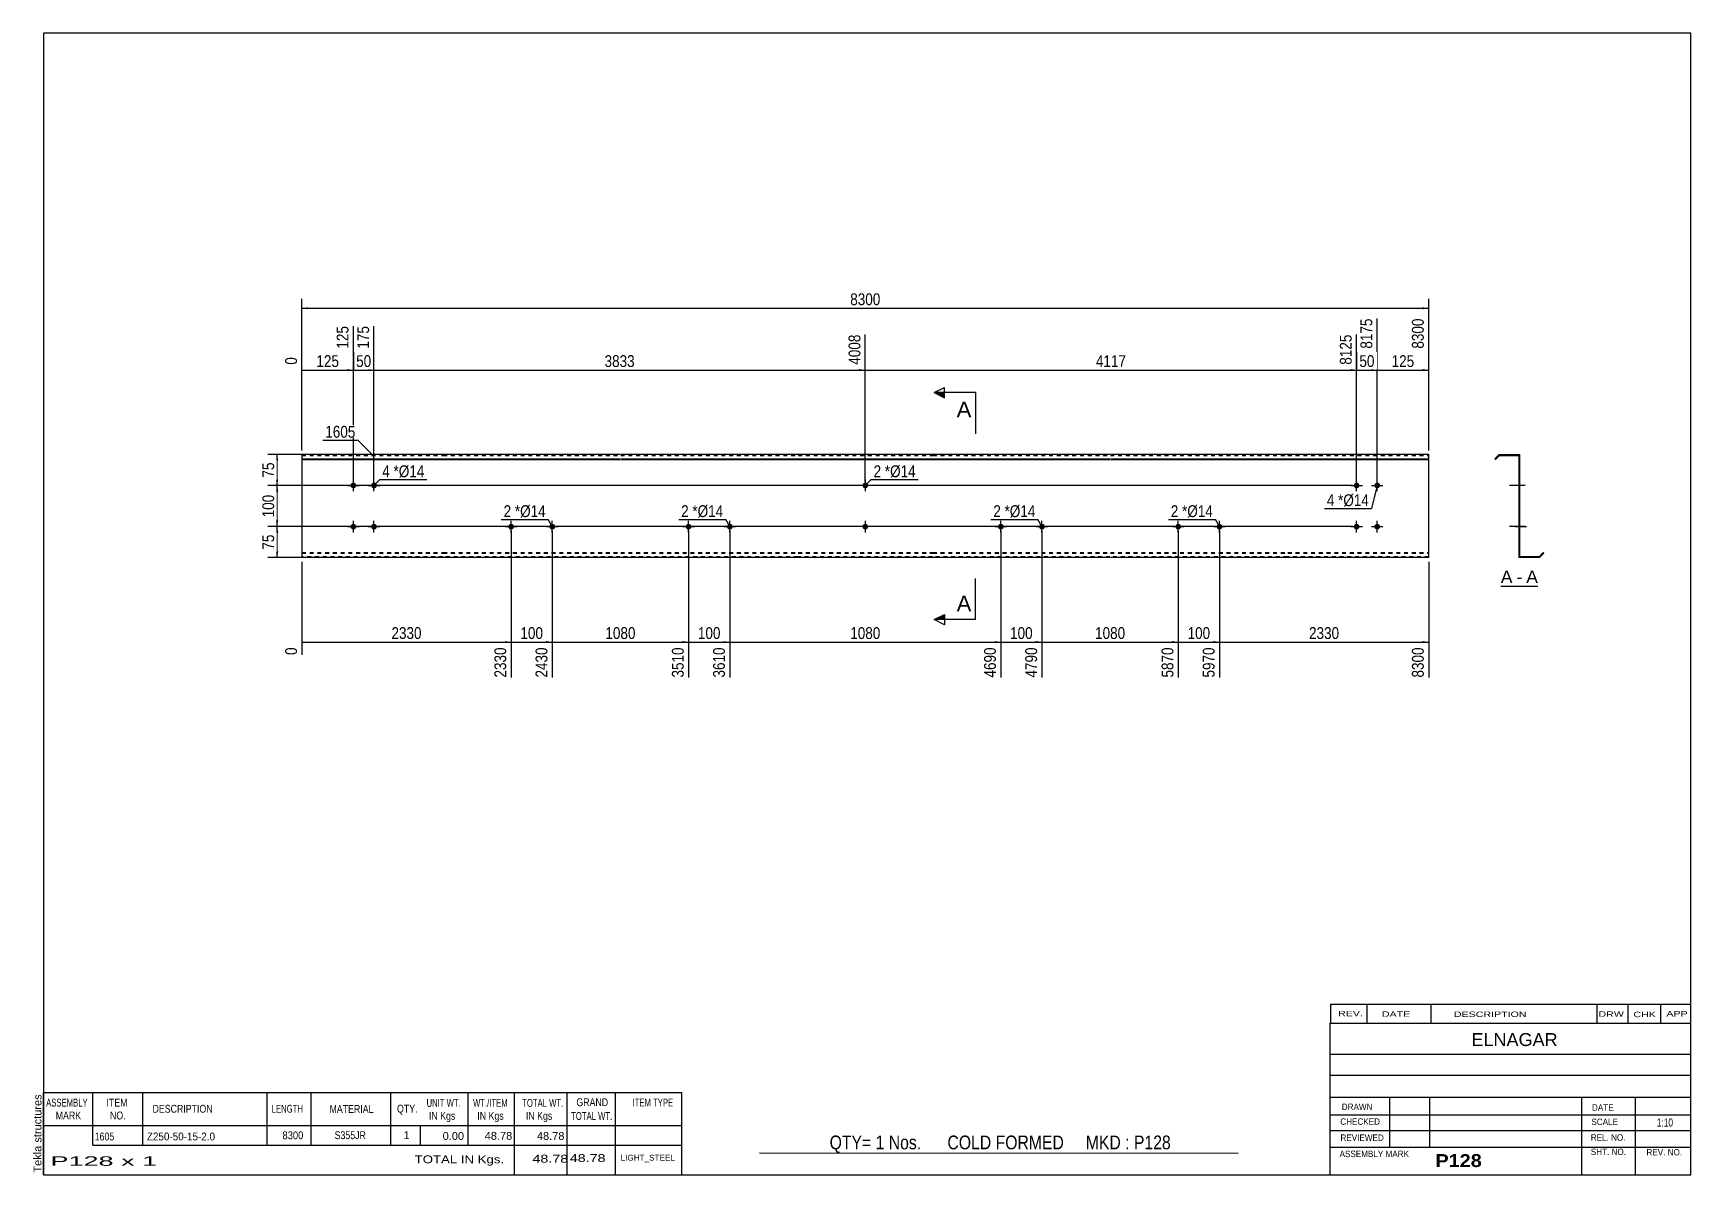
# Model space of a CAD drawing. Header units: millimetres. Extents: x -65 to 337, y -162 to 115.
import ezdxf

# ---------------------------------------------------------------- set-up
doc = ezdxf.new("R2010")
doc.units = ezdxf.units.MM
doc.linetypes.add('DXK_LINE_DOT1', pattern=[1.8814, 0.9407, -0.9407])
doc.styles.add('Arial', font='ARIAL.TTF', dxfattribs={"height": 0.2})
doc.styles.add('Arial Bold', font='ARIALBD.TTF', dxfattribs={"height": 0.2})
doc.styles.add('Arial Narrow', font='ARIALN.TTF', dxfattribs={"height": 0.2})

# ---------------------------------------------------------------- blocks, each defined once
blk = doc.blocks.new('Unknown-629092918-1608')
at = {"color": 5, "linetype": 'Continuous'}
for p, q in [((337.25, 114.75), (-62.75, 114.75)), ((-62.75, 114.75), (-62.75, -162.25)), ((337.25, -162.25), (337.25, 114.75)), ((-62.75, -162.25), (337.25, -162.25))]:
    blk.add_line(p, q, dxfattribs=at)
at = {"color": 174, "linetype": 'Continuous', "style": 'Arial'}
blk.add_text('Tekla structures', height=1.9102, rotation=90, dxfattribs=at).set_placement((-63.25, -161.75))
blk = doc.blocks.new('Unknown-629092918-12 - 1230')
at = {"color": 7, "linetype": 'Continuous'}
blk.add_line((291.09, -19.45), (300.12, -19.45), dxfattribs=at)
at = {"color": 0, "linetype": 'Continuous'}
blk.add_wipeout([(293.94, -18.7), (293.94, -15.5), (291.09, -15.5), (291.09, -18.7)], dxfattribs=at)
blk.add_wipeout([(296.32, -18.7), (296.32, -15.5), (294.9, -15.5), (294.9, -18.7)], dxfattribs=at)
at = {"color": 96, "linetype": 'Continuous', "style": 'Arial'}
blk.add_text('A', height=3.06, dxfattribs=at).set_placement((291.09, -18.7))
at = {"color": 0, "linetype": 'Continuous'}
blk.add_wipeout([(300.12, -18.7), (300.12, -15.5), (297.28, -15.5), (297.28, -18.7)], dxfattribs=at)
at = {"color": 96, "linetype": 'Continuous', "style": 'Arial'}
for s, p in [('A', (297.28, -18.7)), ('-', (294.9, -18.7))]:
    blk.add_text(s, height=3.06, dxfattribs=at).set_placement(p)
blk = doc.blocks.new('Bolt-629092918-1223 - 1203')
at = {"linetype": 'Continuous'}
for points in [[(137.5, 5, -1), (136.1, 5, -1)], [(137.5, -5, -1), (136.1, -5, -1)]]:
    blk.add_hatch(color=3, dxfattribs=at).paths.add_polyline_path(points)
at = {"color": 3, "linetype": 'Continuous'}
for p, q in [((138.2, 5), (135.4, 5)), ((136.8, 6.4), (136.8, 3.6)), ((136.8, -3.6), (136.8, -6.4)), ((138.2, -5), (135.4, -5))]:
    blk.add_line(p, q, dxfattribs=at)
blk = doc.blocks.new('Part-629092918-1218 - 1203')
at = {"color": 2, "linetype": 'Continuous'}
for p, q in [((34.2, 12.5), (0, 12.5)), ((0, 12.5), (0, -12.5)), ((77.3, 12.5), (34.3, 12.5)), ((120.4, 12.5), (77.4, 12.5)), ((153.1, 12.5), (120.5, 12.5)), ((196.2, 12.5), (153.2, 12.5)), ((239.3, 12.5), (196.3, 12.5)), ((273.59, 12.5), (239.4, 12.5)), ((273.59, -12.5), (273.59, 12.5)), ((0, 11.44), (34.2, 11.44)), ((0, 11.3), (34.2, 11.3)), ((34.3, 11.44), (77.3, 11.44)), ((34.3, 11.3), (77.3, 11.3)), ((77.4, 11.44), (120.4, 11.44)), ((77.4, 11.3), (120.4, 11.3)), ((120.5, 11.44), (153.1, 11.44)), ((120.5, 11.3), (153.1, 11.3)), ((153.2, 11.44), (196.2, 11.44)), ((153.2, 11.3), (196.2, 11.3)), ((196.3, 11.44), (239.3, 11.44)), ((196.3, 11.3), (239.3, 11.3)), ((239.4, 11.44), (273.59, 11.44)), ((239.4, 11.3), (273.59, 11.3)), ((34.2, -12.5), (0, -12.5)), ((77.3, -12.5), (34.3, -12.5)), ((120.4, -12.5), (77.4, -12.5)), ((153.1, -12.5), (120.5, -12.5)), ((196.2, -12.5), (153.2, -12.5)), ((239.3, -12.5), (196.3, -12.5)), ((273.59, -12.5), (239.4, -12.5))]:
    blk.add_line(p, q, dxfattribs=at)
at = {"color": 7, "linetype": 'DXK_LINE_DOT1'}
for p, q in [((0, 12.3), (34.2, 12.3)), ((34.3, 12.3), (77.3, 12.3)), ((77.4, 12.3), (120.4, 12.3)), ((120.5, 12.3), (153.1, 12.3)), ((153.2, 12.3), (196.2, 12.3)), ((196.3, 12.3), (239.3, 12.3)), ((239.4, 12.3), (273.59, 12.3)), ((0, -11.3), (34.2, -11.3)), ((0, -11.44), (34.2, -11.44)), ((34.3, -11.3), (77.3, -11.3)), ((34.3, -11.44), (77.3, -11.44)), ((77.4, -11.3), (120.4, -11.3)), ((77.4, -11.44), (120.4, -11.44)), ((120.5, -11.3), (153.1, -11.3)), ((120.5, -11.44), (153.1, -11.44)), ((153.2, -11.3), (196.2, -11.3)), ((153.2, -11.44), (196.2, -11.44)), ((196.3, -11.3), (239.3, -11.3)), ((196.3, -11.44), (239.3, -11.44)), ((239.4, -11.3), (273.59, -11.3)), ((239.4, -11.44), (273.59, -11.44)), ((34.2, -12.3), (0, -12.3)), ((77.3, -12.3), (34.3, -12.3)), ((120.4, -12.3), (77.4, -12.3)), ((153.1, -12.3), (120.5, -12.3)), ((196.2, -12.3), (153.2, -12.3)), ((239.3, -12.3), (196.3, -12.3)), ((273.59, -12.3), (239.4, -12.3))]:
    blk.add_line(p, q, dxfattribs=at)
blk = doc.blocks.new('Bolt-629092918-1219 - 1203')
at = {"linetype": 'Continuous'}
for points in [[(50.8, -4.3, -1), (50.8, -5.7, -1)], [(60.8, -4.3, -1), (60.8, -5.7, -1)]]:
    blk.add_hatch(color=3, dxfattribs=at).paths.add_polyline_path(points)
at = {"color": 3, "linetype": 'Continuous'}
for p, q in [((50.8, -6.4), (50.8, -3.6)), ((60.8, -6.4), (60.8, -3.6)), ((49.4, -5), (52.2, -5)), ((59.4, -5), (62.2, -5))]:
    blk.add_line(p, q, dxfattribs=at)
blk = doc.blocks.new('Bolt-629092918-1220 - 1203')
at = {"linetype": 'Continuous'}
for points in [[(93.9, -4.3, -1), (93.9, -5.7, -1)], [(103.9, -4.3, -1), (103.9, -5.7, -1)]]:
    blk.add_hatch(color=3, dxfattribs=at).paths.add_polyline_path(points)
at = {"color": 3, "linetype": 'Continuous'}
for p, q in [((93.9, -6.4), (93.9, -3.6)), ((103.9, -6.4), (103.9, -3.6)), ((92.5, -5), (95.3, -5)), ((102.5, -5), (105.3, -5))]:
    blk.add_line(p, q, dxfattribs=at)
blk = doc.blocks.new('Bolt-629092918-1221 - 1203')
at = {"linetype": 'Continuous'}
for points in [[(169.7, -4.3, -1), (169.7, -5.7, -1)], [(179.7, -4.3, -1), (179.7, -5.7, -1)]]:
    blk.add_hatch(color=3, dxfattribs=at).paths.add_polyline_path(points)
at = {"color": 3, "linetype": 'Continuous'}
for p, q in [((169.7, -6.4), (169.7, -3.6)), ((179.7, -6.4), (179.7, -3.6)), ((168.3, -5), (171.1, -5)), ((178.3, -5), (181.1, -5))]:
    blk.add_line(p, q, dxfattribs=at)
blk = doc.blocks.new('Bolt-629092918-1222 - 1203')
at = {"linetype": 'Continuous'}
for points in [[(212.8, -4.3, -1), (212.8, -5.7, -1)], [(222.8, -4.3, -1), (222.8, -5.7, -1)]]:
    blk.add_hatch(color=3, dxfattribs=at).paths.add_polyline_path(points)
at = {"color": 3, "linetype": 'Continuous'}
for p, q in [((212.8, -6.4), (212.8, -3.6)), ((222.8, -6.4), (222.8, -3.6)), ((211.4, -5), (214.2, -5)), ((221.4, -5), (224.2, -5))]:
    blk.add_line(p, q, dxfattribs=at)
blk = doc.blocks.new('Bolt-629092918-1224 - 1203')
at = {"linetype": 'Continuous'}
for points in [[(255.39, 5, -1), (256.79, 5, -1)], [(260.39, 5, -1), (261.79, 5, -1)], [(255.39, -5, -1), (256.79, -5, -1)], [(260.39, -5, -1), (261.79, -5, -1)]]:
    blk.add_hatch(color=3, dxfattribs=at).paths.add_polyline_path(points)
at = {"color": 3, "linetype": 'Continuous'}
for p, q in [((254.69, 5), (257.49, 5)), ((256.09, 3.6), (256.09, 6.4)), ((259.69, 5), (262.49, 5)), ((261.09, 3.6), (261.09, 6.4)), ((256.09, -6.4), (256.09, -3.6)), ((261.09, -6.4), (261.09, -3.6)), ((254.69, -5), (257.49, -5)), ((259.69, -5), (262.49, -5))]:
    blk.add_line(p, q, dxfattribs=at)
blk = doc.blocks.new('Bolt-629092918-1225 - 1203')
at = {"linetype": 'Continuous'}
for points in [[(11.8, 5, -1), (13.2, 5, -1)], [(16.8, 5, -1), (18.2, 5, -1)], [(11.8, -5, -1), (13.2, -5, -1)], [(16.8, -5, -1), (18.2, -5, -1)]]:
    blk.add_hatch(color=3, dxfattribs=at).paths.add_polyline_path(points)
at = {"color": 3, "linetype": 'Continuous'}
for p, q in [((11.1, 5), (13.9, 5)), ((12.5, 3.6), (12.5, 6.4)), ((16.1, 5), (18.9, 5)), ((17.5, 3.6), (17.5, 6.4)), ((12.5, -6.4), (12.5, -3.6)), ((17.5, -6.4), (17.5, -3.6)), ((11.1, -5), (13.9, -5)), ((16.1, -5), (18.9, -5))]:
    blk.add_line(p, q, dxfattribs=at)
blk = doc.blocks.new('Part-629092918-1232 - 1230')
at = {"color": 2, "linetype": 'Continuous'}
for p, q in [((290.71, 12.5), (289.65, 11.44)), ((290.79, 12.3), (289.79, 11.3)), ((290.71, 12.5), (295.71, 12.5)), ((290.79, 12.3), (295.51, 12.3)), ((295.51, 12.3), (295.51, -12.5)), ((295.71, -12.3), (295.71, 12.5)), ((289.65, 11.44), (289.79, 11.3)), ((300.43, -12.3), (301.43, -11.3)), ((300.51, -12.5), (301.57, -11.44)), ((301.57, -11.44), (301.43, -11.3)), ((300.51, -12.5), (295.51, -12.5)), ((300.43, -12.3), (295.71, -12.3))]:
    blk.add_line(p, q, dxfattribs=at)
blk = doc.blocks.new('Bolt-629092918-1233 - 1230')
at = {"linetype": 'Continuous'}
blk.add_hatch(color=3, dxfattribs=at).paths.add_polyline_path([(295.71, -5.7), (295.71, -4.3), (295.51, -4.3), (295.51, -5.7)])
blk.add_hatch(color=3, dxfattribs=at).paths.add_polyline_path([(295.71, -5.7), (295.71, -4.3), (295.51, -4.3), (295.51, -5.7)])
at = {"color": 3, "linetype": 'Continuous'}
for p, q in [((294.58, -5), (297.33, -5)), ((294.58, -5), (297.33, -5)), ((295.51, -4.3), (295.71, -4.3)), ((295.51, -4.3), (295.71, -4.3)), ((295.51, -5.7), (295.71, -5.7)), ((295.51, -5.7), (295.71, -5.7))]:
    blk.add_line(p, q, dxfattribs=at)
blk = doc.blocks.new('Bolt-629092918-1234 - 1230')
at = {"linetype": 'Continuous'}
blk.add_hatch(color=3, dxfattribs=at).paths.add_polyline_path([(295.71, -5.7), (295.71, -4.3), (295.51, -4.3), (295.51, -5.7)])
blk.add_hatch(color=3, dxfattribs=at).paths.add_polyline_path([(295.71, -5.7), (295.71, -4.3), (295.51, -4.3), (295.51, -5.7)])
at = {"color": 3, "linetype": 'Continuous'}
for p, q in [((294.58, -5), (297.33, -5)), ((294.58, -5), (297.33, -5)), ((295.51, -4.3), (295.71, -4.3)), ((295.51, -4.3), (295.71, -4.3)), ((295.51, -5.7), (295.71, -5.7)), ((295.51, -5.7), (295.71, -5.7))]:
    blk.add_line(p, q, dxfattribs=at)
blk = doc.blocks.new('Bolt-629092918-1235 - 1230')
at = {"linetype": 'Continuous'}
blk.add_hatch(color=3, dxfattribs=at).paths.add_polyline_path([(295.71, -5.7), (295.71, -4.3), (295.51, -4.3), (295.51, -5.7)])
blk.add_hatch(color=3, dxfattribs=at).paths.add_polyline_path([(295.71, -5.7), (295.71, -4.3), (295.51, -4.3), (295.51, -5.7)])
at = {"color": 3, "linetype": 'Continuous'}
for p, q in [((294.58, -5), (297.33, -5)), ((294.58, -5), (297.33, -5)), ((295.51, -4.3), (295.71, -4.3)), ((295.51, -4.3), (295.71, -4.3)), ((295.51, -5.7), (295.71, -5.7)), ((295.51, -5.7), (295.71, -5.7))]:
    blk.add_line(p, q, dxfattribs=at)
blk = doc.blocks.new('Bolt-629092918-1236 - 1230')
at = {"linetype": 'Continuous'}
blk.add_hatch(color=3, dxfattribs=at).paths.add_polyline_path([(295.71, -5.7), (295.71, -4.3), (295.51, -4.3), (295.51, -5.7)])
blk.add_hatch(color=3, dxfattribs=at).paths.add_polyline_path([(295.71, -5.7), (295.71, -4.3), (295.51, -4.3), (295.51, -5.7)])
at = {"color": 3, "linetype": 'Continuous'}
for p, q in [((294.58, -5), (297.33, -5)), ((294.58, -5), (297.33, -5)), ((295.51, -4.3), (295.71, -4.3)), ((295.51, -4.3), (295.71, -4.3)), ((295.51, -5.7), (295.71, -5.7)), ((295.51, -5.7), (295.71, -5.7))]:
    blk.add_line(p, q, dxfattribs=at)
blk = doc.blocks.new('Bolt-629092918-1237 - 1230')
at = {"linetype": 'Continuous'}
for points in [[(295.71, 4.3), (295.71, 5.7), (295.51, 5.7), (295.51, 4.3)], [(295.71, -5.7), (295.71, -4.3), (295.51, -4.3), (295.51, -5.7)]]:
    blk.add_hatch(color=3, dxfattribs=at).paths.add_polyline_path(points)
at = {"color": 3, "linetype": 'Continuous'}
for p, q in [((295.71, 5), (293.51, 5)), ((295.71, 5.7), (295.51, 5.7)), ((295.71, 4.3), (295.51, 4.3)), ((295.71, -5), (293.51, -5)), ((295.71, -4.3), (295.51, -4.3)), ((295.71, -5.7), (295.51, -5.7))]:
    blk.add_line(p, q, dxfattribs=at)
blk = doc.blocks.new('Bolt-629092918-1238 - 1230')
at = {"linetype": 'Continuous'}
for points in [[(295.51, 5.7), (295.51, 4.3), (295.71, 4.3), (295.71, 5.7)], [(295.51, 5.7), (295.51, 4.3), (295.71, 4.3), (295.71, 5.7)], [(295.51, -4.3), (295.51, -5.7), (295.71, -5.7), (295.71, -4.3)], [(295.51, -4.3), (295.51, -5.7), (295.71, -5.7), (295.71, -4.3)]]:
    blk.add_hatch(color=3, dxfattribs=at).paths.add_polyline_path(points)
at = {"color": 3, "linetype": 'Continuous'}
for p, q in [((297.01, 5), (293.21, 5)), ((297.01, 5), (293.21, 5)), ((295.71, 5.7), (295.51, 5.7)), ((295.71, 5.7), (295.51, 5.7)), ((295.71, 4.3), (295.51, 4.3)), ((295.71, 4.3), (295.51, 4.3)), ((297.01, -5), (293.21, -5)), ((297.01, -5), (293.21, -5)), ((295.71, -4.3), (295.51, -4.3)), ((295.71, -4.3), (295.51, -4.3)), ((295.71, -5.7), (295.51, -5.7)), ((295.71, -5.7), (295.51, -5.7))]:
    blk.add_line(p, q, dxfattribs=at)
blk = doc.blocks.new('Bolt-629092918-1239 - 1230')
at = {"linetype": 'Continuous'}
for points in [[(295.51, 5.7), (295.51, 4.3), (295.71, 4.3), (295.71, 5.7)], [(295.51, 5.7), (295.51, 4.3), (295.71, 4.3), (295.71, 5.7)], [(295.51, -4.3), (295.51, -5.7), (295.71, -5.7), (295.71, -4.3)], [(295.51, -4.3), (295.51, -5.7), (295.71, -5.7), (295.71, -4.3)]]:
    blk.add_hatch(color=3, dxfattribs=at).paths.add_polyline_path(points)
at = {"color": 3, "linetype": 'Continuous'}
for p, q in [((297.01, 5), (293.21, 5)), ((297.01, 5), (293.21, 5)), ((295.71, 5.7), (295.51, 5.7)), ((295.71, 5.7), (295.51, 5.7)), ((295.71, 4.3), (295.51, 4.3)), ((295.71, 4.3), (295.51, 4.3)), ((297.01, -5), (293.21, -5)), ((297.01, -5), (293.21, -5)), ((295.71, -4.3), (295.51, -4.3)), ((295.71, -4.3), (295.51, -4.3)), ((295.71, -5.7), (295.51, -5.7)), ((295.71, -5.7), (295.51, -5.7))]:
    blk.add_line(p, q, dxfattribs=at)
blk = doc.blocks.new('StraightDimension-629092918-1289 - 1203')
at = {"linetype": 'Continuous'}
blk.add_hatch(color=7, dxfattribs=at).paths.add_polyline_path([(272.09, 33.25), (273.59, 33), (272.09, 32.75)])
at = {"color": 7, "linetype": 'Continuous'}
for p, q in [((261.09, 6), (261.09, 45.51)), ((273.59, 13.5), (273.59, 45.51)), ((261.09, 33), (273.59, 33))]:
    blk.add_line(p, q, dxfattribs=at)
at = {"color": 0}
blk.add_wipeout([(270.69, 33.15), (270.69, 37.35), (264, 37.35), (264, 33.15)], dxfattribs=at)
at = {"color": 0, "linetype": 'Continuous'}
blk.add_wipeout([(272.99, 46.11), (268.79, 46.11), (268.79, 37.6), (272.99, 37.6)], dxfattribs=at)
at = {"color": 3, "linetype": 'Continuous', "style": 'Arial Narrow'}
blk.add_text('8300', height=2.863, rotation=90.0002, dxfattribs=at).set_placement((272.39, 38.2))
at = {"color": 3, "style": 'Arial Narrow'}
blk.add_text('125', height=2.863, dxfattribs=at).set_placement((264.6, 33.75))
blk = doc.blocks.new('StraightDimension-629092918-1293 - 1203')
at = {"linetype": 'Continuous'}
blk.add_hatch(color=7, dxfattribs=at).paths.add_polyline_path([(16, 33.25), (17.5, 33), (16, 32.75)])
at = {"color": 7, "linetype": 'Continuous'}
for p, q in [((12.5, 6), (12.5, 43.68)), ((17.5, 6), (17.5, 43.68)), ((12.5, 33), (17.5, 33))]:
    blk.add_line(p, q, dxfattribs=at)
at = {"color": 0}
blk.add_wipeout([(17.43, 33.15), (17.43, 37.35), (12.57, 37.35), (12.57, 33.15)], dxfattribs=at)
at = {"color": 0, "linetype": 'Continuous'}
blk.add_wipeout([(16.9, 44.28), (12.7, 44.28), (12.7, 37.6), (16.9, 37.6)], dxfattribs=at)
at = {"color": 3, "linetype": 'Continuous', "style": 'Arial Narrow'}
blk.add_text('175', height=2.863, rotation=90.0002, dxfattribs=at).set_placement((16.3, 38.2))
at = {"color": 3, "style": 'Arial Narrow'}
blk.add_text('50', height=2.863, dxfattribs=at).set_placement((13.17, 33.75))
blk = doc.blocks.new('StraightDimension-629092918-1292 - 1203')
at = {"linetype": 'Continuous'}
blk.add_hatch(color=7, dxfattribs=at).paths.add_polyline_path([(135.3, 33.25), (136.8, 33), (135.3, 32.75)])
at = {"color": 7, "linetype": 'Continuous'}
for p, q in [((17.5, 6), (17.5, 43.68)), ((136.8, 6), (136.8, 41.61)), ((17.5, 33), (136.8, 33))]:
    blk.add_line(p, q, dxfattribs=at)
at = {"color": 0, "linetype": 'Continuous'}
blk.add_wipeout([(136.2, 42.21), (132, 42.21), (132, 33.7), (136.2, 33.7)], dxfattribs=at)
at = {"color": 0}
blk.add_wipeout([(81.4, 33.15), (81.4, 37.35), (72.89, 37.35), (72.89, 33.15)], dxfattribs=at)
at = {"color": 3, "linetype": 'Continuous', "style": 'Arial Narrow'}
blk.add_text('4008', height=2.863, rotation=90.0002, dxfattribs=at).set_placement((135.6, 34.3))
at = {"color": 3, "style": 'Arial Narrow'}
blk.add_text('3833', height=2.863, dxfattribs=at).set_placement((73.49, 33.75))
blk = doc.blocks.new('StraightDimension-629092918-1290 - 1203')
at = {"linetype": 'Continuous'}
blk.add_hatch(color=7, dxfattribs=at).paths.add_polyline_path([(259.59, 33.25), (261.09, 33), (259.59, 32.75)])
at = {"color": 7, "linetype": 'Continuous'}
for p, q in [((261.09, 6), (261.09, 45.51)), ((256.09, 6), (256.09, 41.61)), ((256.09, 33), (261.09, 33))]:
    blk.add_line(p, q, dxfattribs=at)
at = {"color": 0}
blk.add_wipeout([(261.02, 33.15), (261.02, 37.35), (256.17, 37.35), (256.17, 33.15)], dxfattribs=at)
at = {"color": 0, "linetype": 'Continuous'}
blk.add_wipeout([(260.49, 46.11), (256.29, 46.11), (256.29, 37.6), (260.49, 37.6)], dxfattribs=at)
at = {"color": 3, "linetype": 'Continuous', "style": 'Arial Narrow'}
blk.add_text('8175', height=2.863, rotation=90.0002, dxfattribs=at).set_placement((259.89, 38.2))
at = {"color": 3, "style": 'Arial Narrow'}
blk.add_text('50', height=2.863, dxfattribs=at).set_placement((256.77, 33.75))
blk = doc.blocks.new('StraightDimension-629092918-1291 - 1203')
at = {"linetype": 'Continuous'}
blk.add_hatch(color=7, dxfattribs=at).paths.add_polyline_path([(254.59, 33.25), (256.09, 33), (254.59, 32.75)])
at = {"color": 7, "linetype": 'Continuous'}
for p, q in [((136.8, 6), (136.8, 41.61)), ((256.09, 6), (256.09, 41.61)), ((136.8, 33), (256.09, 33))]:
    blk.add_line(p, q, dxfattribs=at)
at = {"color": 0, "linetype": 'Continuous'}
blk.add_wipeout([(255.49, 42.21), (251.29, 42.21), (251.29, 33.7), (255.49, 33.7)], dxfattribs=at)
at = {"color": 0}
blk.add_wipeout([(200.7, 33.15), (200.7, 37.35), (192.19, 37.35), (192.19, 33.15)], dxfattribs=at)
at = {"color": 3, "linetype": 'Continuous', "style": 'Arial Narrow'}
blk.add_text('8125', height=2.863, rotation=90.0002, dxfattribs=at).set_placement((254.89, 34.3))
at = {"color": 3, "style": 'Arial Narrow'}
blk.add_text('4117', height=2.863, dxfattribs=at).set_placement((192.79, 33.75))
blk = doc.blocks.new('StraightDimension-629092918-1294 - 1203')
at = {"linetype": 'Continuous'}
blk.add_hatch(color=7, dxfattribs=at).paths.add_polyline_path([(11, 33.25), (12.5, 33), (11, 32.75)])
at = {"color": 7, "linetype": 'Continuous'}
for p, q in [((12.5, 6), (12.5, 43.68)), ((0, 13.5), (0, 36.13)), ((0, 33), (12.5, 33))]:
    blk.add_line(p, q, dxfattribs=at)
at = {"color": 0, "linetype": 'Continuous'}
blk.add_wipeout([(-0.6, 36.73), (-4.8, 36.73), (-4.8, 33.7), (-0.6, 33.7)], dxfattribs=at)
at = {"color": 0}
blk.add_wipeout([(9.59, 33.15), (9.59, 37.35), (2.91, 37.35), (2.91, 33.15)], dxfattribs=at)
at = {"color": 3, "linetype": 'Continuous', "style": 'Arial Narrow'}
blk.add_text('0', height=2.86, rotation=90.0002, dxfattribs=at).set_placement((-1.2, 34.3))
at = {"color": 0, "linetype": 'Continuous'}
blk.add_wipeout([(11.9, 44.28), (7.7, 44.28), (7.7, 37.6), (11.9, 37.6)], dxfattribs=at)
at = {"color": 3, "linetype": 'Continuous', "style": 'Arial Narrow'}
blk.add_text('125', height=2.863, rotation=90.0002, dxfattribs=at).set_placement((11.3, 38.2))
at = {"color": 3, "style": 'Arial Narrow'}
blk.add_text('125', height=2.863, dxfattribs=at).set_placement((3.51, 33.75))
blk = doc.blocks.new('StraightDimension-629092918-1315 - 1203')
at = {"linetype": 'Continuous'}
for points in [[(-6.25, -6.5), (-6, -5), (-5.75, -6.5)], [(-5.75, -11), (-6, -12.5), (-6.25, -11)]]:
    blk.add_hatch(color=7, dxfattribs=at).paths.add_polyline_path(points)
at = {"color": 7, "linetype": 'Continuous'}
for p, q in [((255.09, -5), (-8.25, -5)), ((-6, -12.5), (-6, -5)), ((11.5, -12.5), (-8.25, -12.5))]:
    blk.add_line(p, q, dxfattribs=at)
at = {"color": 0}
blk.add_wipeout([(-6.15, -6.32), (-10.35, -6.32), (-10.35, -11.18), (-6.15, -11.18)], dxfattribs=at)
at = {"color": 3, "style": 'Arial Narrow'}
blk.add_text('75', height=2.863, rotation=90.0002, dxfattribs=at).set_placement((-6.75, -10.58))
blk = doc.blocks.new('StraightDimension-629092918-1252 - 1203')
at = {"linetype": 'Continuous'}
blk.add_hatch(color=7, dxfattribs=at).paths.add_polyline_path([(272.09, -32.75), (273.59, -33), (272.09, -33.25)])
at = {"color": 7, "linetype": 'Continuous'}
for p, q in [((222.8, -6), (222.8, -41.61)), ((273.59, -13.5), (273.59, -41.61)), ((222.8, -33), (273.59, -33))]:
    blk.add_line(p, q, dxfattribs=at)
at = {"color": 0}
blk.add_wipeout([(252.45, -32.85), (252.45, -28.65), (243.94, -28.65), (243.94, -32.85)], dxfattribs=at)
at = {"color": 0, "linetype": 'Continuous'}
blk.add_wipeout([(272.99, -33.7), (268.79, -33.7), (268.79, -42.21), (272.99, -42.21)], dxfattribs=at)
at = {"color": 3, "style": 'Arial Narrow'}
blk.add_text('2330', height=2.863, dxfattribs=at).set_placement((244.54, -32.25))
at = {"color": 3, "linetype": 'Continuous', "style": 'Arial Narrow'}
blk.add_text('8300', height=2.863, rotation=90.0002, dxfattribs=at).set_placement((272.39, -41.61))
blk = doc.blocks.new('StraightDimension-629092918-1253 - 1203')
at = {"linetype": 'Continuous'}
blk.add_hatch(color=7, dxfattribs=at).paths.add_polyline_path([(221.3, -32.75), (222.8, -33), (221.3, -33.25)])
at = {"color": 7, "linetype": 'Continuous'}
for p, q in [((212.8, -6), (212.8, -41.61)), ((222.8, -6), (222.8, -41.61)), ((212.8, -33), (222.8, -33))]:
    blk.add_line(p, q, dxfattribs=at)
at = {"color": 0}
blk.add_wipeout([(221.14, -32.85), (221.14, -28.65), (214.45, -28.65), (214.45, -32.85)], dxfattribs=at)
at = {"color": 0, "linetype": 'Continuous'}
blk.add_wipeout([(222.2, -33.7), (218, -33.7), (218, -42.21), (222.2, -42.21)], dxfattribs=at)
at = {"color": 3, "style": 'Arial Narrow'}
blk.add_text('100', height=2.863, dxfattribs=at).set_placement((215.05, -32.25))
at = {"color": 3, "linetype": 'Continuous', "style": 'Arial Narrow'}
blk.add_text('5970', height=2.863, rotation=90.0002, dxfattribs=at).set_placement((221.6, -41.61))
blk = doc.blocks.new('StraightDimension-629092918-1254 - 1203')
at = {"linetype": 'Continuous'}
blk.add_hatch(color=7, dxfattribs=at).paths.add_polyline_path([(211.3, -32.75), (212.8, -33), (211.3, -33.25)])
at = {"color": 7, "linetype": 'Continuous'}
for p, q in [((179.7, -6), (179.7, -41.61)), ((212.8, -6), (212.8, -41.61)), ((179.7, -33), (212.8, -33))]:
    blk.add_line(p, q, dxfattribs=at)
at = {"color": 0}
blk.add_wipeout([(200.5, -32.85), (200.5, -28.65), (191.99, -28.65), (191.99, -32.85)], dxfattribs=at)
at = {"color": 0, "linetype": 'Continuous'}
blk.add_wipeout([(212.2, -33.7), (208, -33.7), (208, -42.21), (212.2, -42.21)], dxfattribs=at)
at = {"color": 3, "style": 'Arial Narrow'}
blk.add_text('1080', height=2.863, dxfattribs=at).set_placement((192.59, -32.25))
at = {"color": 3, "linetype": 'Continuous', "style": 'Arial Narrow'}
blk.add_text('5870', height=2.863, rotation=90.0002, dxfattribs=at).set_placement((211.6, -41.61))
blk = doc.blocks.new('StraightDimension-629092918-1255 - 1203')
at = {"linetype": 'Continuous'}
blk.add_hatch(color=7, dxfattribs=at).paths.add_polyline_path([(178.2, -32.75), (179.7, -33), (178.2, -33.25)])
at = {"color": 7, "linetype": 'Continuous'}
for p, q in [((169.7, -6), (169.7, -41.61)), ((179.7, -6), (179.7, -41.61)), ((169.7, -33), (179.7, -33))]:
    blk.add_line(p, q, dxfattribs=at)
at = {"color": 0}
blk.add_wipeout([(178.04, -32.85), (178.04, -28.65), (171.35, -28.65), (171.35, -32.85)], dxfattribs=at)
at = {"color": 0, "linetype": 'Continuous'}
blk.add_wipeout([(179.1, -33.7), (174.9, -33.7), (174.9, -42.21), (179.1, -42.21)], dxfattribs=at)
at = {"color": 3, "style": 'Arial Narrow'}
blk.add_text('100', height=2.863, dxfattribs=at).set_placement((171.95, -32.25))
at = {"color": 3, "linetype": 'Continuous', "style": 'Arial Narrow'}
blk.add_text('4790', height=2.863, rotation=90.0002, dxfattribs=at).set_placement((178.5, -41.61))
blk = doc.blocks.new('StraightDimension-629092918-1256 - 1203')
at = {"linetype": 'Continuous'}
blk.add_hatch(color=7, dxfattribs=at).paths.add_polyline_path([(168.2, -32.75), (169.7, -33), (168.2, -33.25)])
at = {"color": 7, "linetype": 'Continuous'}
for p, q in [((103.9, -6), (103.9, -41.61)), ((169.7, -6), (169.7, -41.61)), ((103.9, -33), (169.7, -33))]:
    blk.add_line(p, q, dxfattribs=at)
at = {"color": 0}
blk.add_wipeout([(141.05, -32.85), (141.05, -28.65), (132.54, -28.65), (132.54, -32.85)], dxfattribs=at)
at = {"color": 0, "linetype": 'Continuous'}
blk.add_wipeout([(169.1, -33.7), (164.9, -33.7), (164.9, -42.21), (169.1, -42.21)], dxfattribs=at)
at = {"color": 3, "style": 'Arial Narrow'}
blk.add_text('1080', height=2.863, dxfattribs=at).set_placement((133.14, -32.25))
at = {"color": 3, "linetype": 'Continuous', "style": 'Arial Narrow'}
blk.add_text('4690', height=2.863, rotation=90.0002, dxfattribs=at).set_placement((168.5, -41.61))
blk = doc.blocks.new('StraightDimension-629092918-1314 - 1203')
at = {"linetype": 'Continuous'}
for points in [[(-6.25, 3.5), (-6, 5), (-5.75, 3.5)], [(-5.75, -3.5), (-6, -5), (-6.25, -3.5)]]:
    blk.add_hatch(color=7, dxfattribs=at).paths.add_polyline_path(points)
at = {"color": 7, "linetype": 'Continuous'}
for p, q in [((255.09, 5), (-8.25, 5)), ((-6, -5), (-6, 5)), ((255.09, -5), (-8.25, -5))]:
    blk.add_line(p, q, dxfattribs=at)
at = {"color": 0}
blk.add_wipeout([(-6.15, 3.34), (-10.35, 3.34), (-10.35, -3.34), (-6.15, -3.34)], dxfattribs=at)
at = {"color": 3, "style": 'Arial Narrow'}
blk.add_text('100', height=2.863, rotation=90.0002, dxfattribs=at).set_placement((-6.75, -2.74))
blk = doc.blocks.new('StraightDimension-629092918-1257 - 1203')
at = {"linetype": 'Continuous'}
blk.add_hatch(color=7, dxfattribs=at).paths.add_polyline_path([(102.4, -32.75), (103.9, -33), (102.4, -33.25)])
at = {"color": 7, "linetype": 'Continuous'}
for p, q in [((93.9, -6), (93.9, -41.61)), ((103.9, -6), (103.9, -41.61)), ((93.9, -33), (103.9, -33))]:
    blk.add_line(p, q, dxfattribs=at)
at = {"color": 0}
blk.add_wipeout([(102.24, -32.85), (102.24, -28.65), (95.55, -28.65), (95.55, -32.85)], dxfattribs=at)
at = {"color": 0, "linetype": 'Continuous'}
blk.add_wipeout([(103.3, -33.7), (99.1, -33.7), (99.1, -42.21), (103.3, -42.21)], dxfattribs=at)
at = {"color": 3, "style": 'Arial Narrow'}
blk.add_text('100', height=2.863, dxfattribs=at).set_placement((96.15, -32.25))
at = {"color": 3, "linetype": 'Continuous', "style": 'Arial Narrow'}
blk.add_text('3610', height=2.863, rotation=90.0002, dxfattribs=at).set_placement((102.7, -41.61))
blk = doc.blocks.new('StraightDimension-629092918-1258 - 1203')
at = {"linetype": 'Continuous'}
blk.add_hatch(color=7, dxfattribs=at).paths.add_polyline_path([(92.4, -32.75), (93.9, -33), (92.4, -33.25)])
at = {"color": 7, "linetype": 'Continuous'}
for p, q in [((60.8, -6), (60.8, -41.61)), ((93.9, -6), (93.9, -41.61)), ((60.8, -33), (93.9, -33))]:
    blk.add_line(p, q, dxfattribs=at)
at = {"color": 0}
blk.add_wipeout([(81.6, -32.85), (81.6, -28.65), (73.09, -28.65), (73.09, -32.85)], dxfattribs=at)
at = {"color": 0, "linetype": 'Continuous'}
blk.add_wipeout([(93.3, -33.7), (89.1, -33.7), (89.1, -42.21), (93.3, -42.21)], dxfattribs=at)
at = {"color": 3, "style": 'Arial Narrow'}
blk.add_text('1080', height=2.863, dxfattribs=at).set_placement((73.69, -32.25))
at = {"color": 3, "linetype": 'Continuous', "style": 'Arial Narrow'}
blk.add_text('3510', height=2.863, rotation=90.0002, dxfattribs=at).set_placement((92.7, -41.61))
blk = doc.blocks.new('StraightDimension-629092918-1259 - 1203')
at = {"linetype": 'Continuous'}
blk.add_hatch(color=7, dxfattribs=at).paths.add_polyline_path([(59.3, -32.75), (60.8, -33), (59.3, -33.25)])
at = {"color": 7, "linetype": 'Continuous'}
for p, q in [((50.8, -6), (50.8, -41.61)), ((60.8, -6), (60.8, -41.61)), ((50.8, -33), (60.8, -33))]:
    blk.add_line(p, q, dxfattribs=at)
at = {"color": 0}
blk.add_wipeout([(59.14, -32.85), (59.14, -28.65), (52.45, -28.65), (52.45, -32.85)], dxfattribs=at)
at = {"color": 0, "linetype": 'Continuous'}
blk.add_wipeout([(60.2, -33.7), (56, -33.7), (56, -42.21), (60.2, -42.21)], dxfattribs=at)
at = {"color": 3, "style": 'Arial Narrow'}
blk.add_text('100', height=2.863, dxfattribs=at).set_placement((53.05, -32.25))
at = {"color": 3, "linetype": 'Continuous', "style": 'Arial Narrow'}
blk.add_text('2430', height=2.863, rotation=90.0002, dxfattribs=at).set_placement((59.6, -41.61))
blk = doc.blocks.new('StraightDimension-629092918-1260 - 1203')
at = {"linetype": 'Continuous'}
blk.add_hatch(color=7, dxfattribs=at).paths.add_polyline_path([(49.3, -32.75), (50.8, -33), (49.3, -33.25)])
at = {"color": 7, "linetype": 'Continuous'}
for p, q in [((50.8, -6), (50.8, -41.61)), ((0, -13.5), (0, -36.13)), ((0, -33), (50.8, -33))]:
    blk.add_line(p, q, dxfattribs=at)
at = {"color": 0}
blk.add_wipeout([(29.65, -32.85), (29.65, -28.65), (21.14, -28.65), (21.14, -32.85)], dxfattribs=at)
at = {"color": 0, "linetype": 'Continuous'}
for points in [[(-0.6, -33.7), (-4.8, -33.7), (-4.8, -36.73), (-0.6, -36.73)], [(50.2, -33.7), (46, -33.7), (46, -42.21), (50.2, -42.21)]]:
    blk.add_wipeout(points, dxfattribs=at)
at = {"color": 3, "style": 'Arial Narrow'}
blk.add_text('2330', height=2.863, dxfattribs=at).set_placement((21.74, -32.25))
at = {"color": 3, "linetype": 'Continuous', "style": 'Arial Narrow'}
for s, height, p in [('0', 2.86, (-1.2, -36.13)), ('2330', 2.863, (49.6, -41.61))]:
    blk.add_text(s, height=height, rotation=90.0002, dxfattribs=at).set_placement(p)
blk = doc.blocks.new('StraightDimension-629092918-1313 - 1203')
at = {"linetype": 'Continuous'}
for points in [[(-6.25, 11), (-6, 12.5), (-5.75, 11)], [(-5.75, 6.5), (-6, 5), (-6.25, 6.5)]]:
    blk.add_hatch(color=7, dxfattribs=at).paths.add_polyline_path(points)
at = {"color": 7, "linetype": 'Continuous'}
for p, q in [((11.5, 12.5), (-8.25, 12.5)), ((-6, 5), (-6, 12.5)), ((255.09, 5), (-8.25, 5))]:
    blk.add_line(p, q, dxfattribs=at)
at = {"color": 0}
blk.add_wipeout([(-6.15, 11.18), (-10.35, 11.18), (-10.35, 6.32), (-6.15, 6.32)], dxfattribs=at)
at = {"color": 3, "style": 'Arial Narrow'}
blk.add_text('75', height=2.863, rotation=90.0002, dxfattribs=at).set_placement((-6.75, 6.92))
blk = doc.blocks.new('StraightDimension-629092918-1341 - 1203')
at = {"linetype": 'Continuous'}
for points in [[(1.5, 47.75), (0, 48), (1.5, 48.25)], [(272.09, 48.25), (273.59, 48), (272.09, 47.75)]]:
    blk.add_hatch(color=7, dxfattribs=at).paths.add_polyline_path(points)
at = {"color": 7, "linetype": 'Continuous'}
for p, q in [((0, 13.5), (0, 50.25)), ((273.59, 13.5), (273.59, 50.25)), ((0, 48), (273.59, 48))]:
    blk.add_line(p, q, dxfattribs=at)
at = {"color": 0}
blk.add_wipeout([(141.05, 48.15), (141.05, 52.35), (132.54, 52.35), (132.54, 48.15)], dxfattribs=at)
at = {"color": 3, "style": 'Arial Narrow'}
blk.add_text('8300', height=2.863, dxfattribs=at).set_placement((133.14, 48.75))
blk = doc.blocks.new('CBS_REVISION-629092918-1664')
at = {"color": 7, "linetype": 'Continuous'}
for p, q in [((249.74, -120.87), (337.24, -120.87)), ((249.74, -120.87), (249.74, -125.5)), ((258.54, -120.87), (258.54, -125.5)), ((274.13, -120.87), (274.13, -125.44)), ((314.39, -120.87), (314.39, -125.5)), ((321.93, -120.87), (321.93, -125.5)), ((329.88, -120.87), (329.88, -125.5)), ((249.74, -125.5), (337.24, -125.5))]:
    blk.add_line(p, q, dxfattribs=at)
at = {"color": 7, "style": 'Arial Narrow', "width": 1.7}
for s, height, p in [('REV.', 1.326, (251.6, -123.82)), ('DATE', 1.326, (262.23, -123.94)), ('DESCRIPTION', 1.3257, (279.71, -123.99)), ('DRW', 1.326, (314.82, -123.93)), ('CHK', 1.326, (323.31, -124.02)), ('APP', 1.326, (331.31, -123.87))]:
    blk.add_text(s, height=height, dxfattribs=at).set_placement(p)
blk = doc.blocks.new('CBS_BOM-629092918-1661')
at = {"color": 7, "linetype": 'Continuous'}
for p, q in [((-62.78, -150.28), (-62.78, -142.28)), ((-62.78, -142.28), (92.14, -142.28)), ((-50.78, -150.28), (-50.78, -142.28)), ((-38.59, -150.28), (-38.59, -142.28)), ((-8.43, -150.28), (-8.43, -142.28)), ((2.25, -150.28), (2.25, -142.28)), ((21.57, -150.28), (21.57, -142.28)), ((40.37, -150.28), (40.37, -142.28)), ((51.58, -150.28), (51.58, -142.28)), ((64.37, -150.28), (64.37, -142.28)), ((76.12, -150.28), (76.12, -142.28)), ((92.14, -142.29), (92.14, -150.27)), ((-62.78, -150.28), (92.14, -150.28)), ((-62.78, -155.08), (-62.78, -150.28)), ((-50.78, -155.08), (-50.78, -150.28)), ((-38.59, -155.08), (-38.59, -150.28)), ((-8.43, -155.08), (-8.43, -150.28)), ((2.25, -155.08), (2.25, -150.28)), ((21.57, -155.08), (21.57, -150.28)), ((28.83, -155.08), (28.83, -150.28)), ((40.37, -155.08), (40.37, -150.28)), ((51.58, -155.08), (51.58, -150.28)), ((64.37, -155.08), (64.37, -150.28)), ((76.14, -155.08), (76.14, -150.28)), ((92.14, -150.28), (92.14, -155.08)), ((-62.78, -162.28), (-62.78, -155.1)), ((-50.78, -155.08), (92.14, -155.08)), ((51.58, -162.28), (51.58, -155.1)), ((64.37, -162.28), (64.37, -155.1)), ((76.18, -162.28), (76.18, -155.1)), ((92.14, -155.08), (92.14, -162.28)), ((-62.78, -162.28), (92.14, -162.28))]:
    blk.add_line(p, q, dxfattribs=at)
at = {"color": 3, "linetype": 'Continuous', "style": 'Arial'}
for s, height, width, p in [('ASSEMBLY', 1.91, 0.7, (-62.1, -145.71)), ('ITEM', 1.91, 0.8, (-47.45, -145.71)), ('UNIT WT.', 1.91, 0.7, (30.26, -145.78)), ('WT./ITEM', 1.91, 0.7, (41.55, -145.78)), ('TOTAL WT.', 1.91, 0.7, (53.49, -145.78)), ('GRAND', 1.91, 0.8, (66.64, -145.62)), ('ITEM TYPE', 1.91, 0.7, (80.28, -145.7)), ('MARK', 1.91, 0.8, (-59.78, -148.84)), ('NO.', 1.91, 0.8, (-46.6, -148.84)), ('DESCRIPTION', 1.9102, 0.8, (-36.27, -147.21)), ('LENGTH', 1.91, 0.7, (-7.32, -147.21)), ('MATERIAL', 1.91, 0.8, (6.7, -147.26)), ('QTY.', 1.91, 0.8, (23.09, -147.18)), ('IN Kgs', 1.91, 0.8, (30.84, -148.92)), ('IN Kgs', 1.91, 0.8, (42.59, -148.92)), ('IN Kgs', 1.91, 0.8, (54.38, -148.92)), ('TOTAL WT.', 1.91, 0.7, (65.38, -148.96))]:
    blk.add_text(s, height=height, dxfattribs=dict(at, width=width)).set_placement(p)
at = {"color": 7, "linetype": 'Continuous', "style": 'Arial'}
for s, height, width, p in [('1605', 1.91, 0.8, (-50.32, -153.93)), ('Z250-50-15-2.0', 1.9102, 0.9, (-37.65, -153.93)), ('8300', 1.91, 0.85, (-4.71, -153.65)), ('S355JR', 1.91, 0.8, (7.94, -153.62))]:
    blk.add_text(s, height=height, dxfattribs=dict(at, width=width)).set_placement(p)
for s, p in [('1', (24.66, -153.62)), ('0.00', (34.17, -153.81)), ('48.78', (44.39, -153.78)), ('48.78', (57.06, -153.81))]:
    blk.add_text(s, height=1.91, dxfattribs=at).set_placement(p)
at = {"color": 6, "linetype": 'Continuous', "style": 'Arial'}
for s, height, width, p in [('P128 x 1', 2.292, 2.05, (-61.06, -160.09)), ('TOTAL IN Kgs.', 1.9102, 1.2, (27.38, -159.48)), ('48.78', 1.91, 1.3, (55.97, -159.33)), ('48.78', 1.91, 1.3, (65.04, -159.17))]:
    blk.add_text(s, height=height, dxfattribs=dict(at, width=width)).set_placement(p)
blk.add_text('LIGHT_STEEL', height=1.4135, dxfattribs=at).set_placement((77.39, -158.83))
blk = doc.blocks.new('CBS_CALLOFF-629092918-1662')
at = {"color": 7, "linetype": 'Continuous'}
blk.add_line((111.13, -156.98), (227.36, -157), dxfattribs=at)
at = {"color": 3, "linetype": 'Continuous', "style": 'Arial Narrow'}
blk.add_text('QTY= 1 Nos.      COLD FORMED     MKD : P128', height=3.3405, dxfattribs=at).set_placement((128.13, -156.09))
blk = doc.blocks.new('CBS_NAME_BLOG-629092918-1663')
at = {"color": 7, "linetype": 'Continuous'}
for p, q in [((249.66, -125.5), (337.18, -125.5)), ((249.66, -162.21), (249.66, -125.5)), ((249.66, -133.04), (337.18, -133.04)), ((249.73, -138.09), (337.25, -138.09)), ((249.66, -143.46), (337.18, -143.46)), ((264.18, -155.57), (264.18, -143.47)), ((273.87, -155.54), (273.87, -143.47)), ((310.78, -162.21), (310.78, -143.48)), ((323.83, -162.21), (323.83, -143.47)), ((249.67, -147.76), (337.25, -147.74)), ((249.66, -151.51), (337.18, -151.51)), ((249.66, -155.55), (337.18, -155.55)), ((249.66, -162.25), (337.25, -162.25))]:
    blk.add_line(p, q, dxfattribs=at)
at = {"color": 3, "linetype": 'Continuous', "style": 'Arial'}
blk.add_text('ELNAGAR', height=3.133, dxfattribs=at).set_placement((283.98, -131.03))
at = {"color": 3, "linetype": 'Continuous'}
for s, height, style, width, p in [('CHECKED', 1.566, 'Arial', 0.9, (252.14, -150.14)), ('DRAWN', 1.566, 'Arial', 0.9, (252.49, -146.57)), ('SCALE', 1.566, 'Arial', 0.9, (313.1, -150.21)), ('DATE', 1.566, 'Arial', 0.9, (313.25, -146.73)), ('1:10', 1.957, 'Arial Narrow', 0.9, (328.99, -150.57)), ('REVIEWED', 1.566, 'Arial', 0.9, (252.18, -154.06)), ('REL. NO.', 1.566, 'Arial', 0.9, (312.96, -154.01)), ('ASSEMBLY MARK', 1.5663, 'Arial', 0.9, (251.96, -157.99)), ('SHT. NO.', 1.566, 'Arial', 0.9, (312.96, -157.48)), ('REV. NO.', 1.566, 'Arial', 0.9, (326.48, -157.57)), ('P128', 3.131, 'Arial Bold', 1.1, (275.24, -160.39))]:
    blk.add_text(s, height=height, dxfattribs=dict(at, style=style, width=width)).set_placement(p)
blk = doc.blocks.new('Mark-629092918-1353 - 1203')
at = {"color": 0}
blk.add_wipeout([(50.81, -2.67), (50.81, 0.33), (48.98, 0.33), (48.98, -2.67)], dxfattribs=at)
blk.add_wipeout([(50.81, -2.67), (50.81, 0.33), (48.98, 0.33), (48.98, -2.67)], dxfattribs=at)
blk.add_wipeout([(52.98, -2.67), (52.98, 0.33), (51.71, 0.33), (51.71, -2.67)], dxfattribs=at)
blk.add_wipeout([(52.98, -2.67), (52.98, 0.33), (51.71, 0.33), (51.71, -2.67)], dxfattribs=at)
at = {"color": 3, "style": 'Arial Narrow'}
blk.add_text('2', height=2.86, dxfattribs=at).set_placement((48.98, -2.67))
at = {"color": 0}
blk.add_wipeout([(59.2, -2.67), (59.2, 0.33), (52.98, 0.33), (52.98, -2.67)], dxfattribs=at)
blk.add_wipeout([(59.2, -2.67), (59.2, 0.33), (52.98, 0.33), (52.98, -2.67)], dxfattribs=at)
at = {"color": 7, "linetype": 'Continuous'}
for p in [(48.38, -3.27), (60.8, -5)]:
    blk.add_line(p, (59.8, -3.27), dxfattribs=at)
at = {"color": 3, "style": 'Arial Narrow'}
for s, height, p in [('*', 2.86, (51.71, -2.67)), ('Ø14', 2.863, (52.98, -2.67))]:
    blk.add_text(s, height=height, dxfattribs=at).set_placement(p)
blk = doc.blocks.new('Mark-629092918-1357 - 1203')
at = {"color": 0}
blk.add_wipeout([(140.64, 7.01), (140.64, 10.01), (138.81, 10.01), (138.81, 7.01)], dxfattribs=at)
blk.add_wipeout([(140.64, 7.01), (140.64, 10.01), (138.81, 10.01), (138.81, 7.01)], dxfattribs=at)
at = {"color": 7, "linetype": 'Continuous'}
blk.add_line((136.8, 5), (138.21, 6.41), dxfattribs=at)
at = {"color": 0}
blk.add_wipeout([(142.82, 7.01), (142.82, 10.01), (141.54, 10.01), (141.54, 7.01)], dxfattribs=at)
blk.add_wipeout([(142.82, 7.01), (142.82, 10.01), (141.54, 10.01), (141.54, 7.01)], dxfattribs=at)
at = {"color": 3, "style": 'Arial Narrow'}
blk.add_text('2', height=2.86, dxfattribs=at).set_placement((138.81, 7.01))
at = {"color": 0}
blk.add_wipeout([(149.03, 7.01), (149.03, 10.01), (142.82, 10.01), (142.82, 7.01)], dxfattribs=at)
blk.add_wipeout([(149.03, 7.01), (149.03, 10.01), (142.82, 10.01), (142.82, 7.01)], dxfattribs=at)
at = {"color": 7, "linetype": 'Continuous'}
blk.add_line((138.21, 6.41), (149.63, 6.41), dxfattribs=at)
at = {"color": 3, "style": 'Arial Narrow'}
for s, height, p in [('*', 2.86, (141.54, 7.01)), ('Ø14', 2.863, (142.82, 7.01))]:
    blk.add_text(s, height=height, dxfattribs=at).set_placement(p)
blk = doc.blocks.new('Mark-629092918-1356 - 1203')
at = {"color": 0}
blk.add_wipeout([(212.81, -2.67), (212.81, 0.33), (210.98, 0.33), (210.98, -2.67)], dxfattribs=at)
blk.add_wipeout([(212.81, -2.67), (212.81, 0.33), (210.98, 0.33), (210.98, -2.67)], dxfattribs=at)
blk.add_wipeout([(214.98, -2.67), (214.98, 0.33), (213.71, 0.33), (213.71, -2.67)], dxfattribs=at)
blk.add_wipeout([(214.98, -2.67), (214.98, 0.33), (213.71, 0.33), (213.71, -2.67)], dxfattribs=at)
at = {"color": 3, "style": 'Arial Narrow'}
blk.add_text('2', height=2.86, dxfattribs=at).set_placement((210.98, -2.67))
at = {"color": 0}
blk.add_wipeout([(221.2, -2.67), (221.2, 0.33), (214.98, 0.33), (214.98, -2.67)], dxfattribs=at)
blk.add_wipeout([(221.2, -2.67), (221.2, 0.33), (214.98, 0.33), (214.98, -2.67)], dxfattribs=at)
at = {"color": 7, "linetype": 'Continuous'}
for p in [(210.38, -3.27), (222.8, -5)]:
    blk.add_line(p, (221.8, -3.27), dxfattribs=at)
at = {"color": 3, "style": 'Arial Narrow'}
for s, height, p in [('*', 2.86, (213.71, -2.67)), ('Ø14', 2.863, (214.98, -2.67))]:
    blk.add_text(s, height=height, dxfattribs=at).set_placement(p)
blk = doc.blocks.new('SectionMark-629092918-1250 - 1203')
at = {"linetype": 'Continuous'}
for points in [[(156.05, 27.55), (156.05, 26.3), (153.55, 27.55)], [(156.05, -26.3), (156.05, -27.55), (153.55, -27.55)]]:
    blk.add_hatch(color=30, dxfattribs=at).paths.add_polyline_path(points)
at = {"color": 30, "linetype": 'Continuous'}
for p, q in [((153.55, 27.55), (156.05, 28.8)), ((156.05, 26.3), (156.05, 28.8)), ((153.55, 27.55), (156.05, 26.3)), ((153.55, -27.55), (156.05, -26.3)), ((156.05, -28.8), (153.55, -27.55)), ((156.05, -26.3), (156.05, -28.8))]:
    blk.add_line(p, q, dxfattribs=at)
at = {"color": 0, "linetype": 'Continuous'}
for points in [[(162.55, 21.55), (162.55, 25.55), (158.99, 25.55), (158.99, 21.55)], [(162.55, -25.55), (162.55, -21.55), (158.99, -21.55), (158.99, -25.55)]]:
    blk.add_wipeout(points, dxfattribs=at)
at = {"color": 30, "linetype": 'Continuous'}
for p, q in [((163.55, 27.55), (153.55, 27.55)), ((163.55, 27.55), (163.55, 17.55)), ((163.55, -27.55), (163.55, -17.55)), ((163.55, -27.55), (153.55, -27.55))]:
    blk.add_line(p, q, dxfattribs=at)
at = {"color": 96, "linetype": 'Continuous', "style": 'Arial'}
for p in [(158.99, 21.55), (158.99, -25.55)]:
    blk.add_text('A', height=3.82, dxfattribs=at).set_placement(p)
blk = doc.blocks.new('Mark-629092918-1344 - 1203')
at = {"color": 0}
blk.add_wipeout([(12.99, 16.59), (12.99, 19.59), (5.67, 19.59), (5.67, 16.59)], dxfattribs=at)
blk.add_wipeout([(12.99, 16.59), (12.99, 19.59), (5.67, 19.59), (5.67, 16.59)], dxfattribs=at)
at = {"color": 7, "linetype": 'Continuous'}
for p in [(5.07, 15.99), (17.12, 12.45)]:
    blk.add_line(p, (13.59, 15.99), dxfattribs=at)
at = {"color": 3, "style": 'Arial Narrow'}
blk.add_text('1605', height=2.863, dxfattribs=at).set_placement((5.67, 16.59))
blk = doc.blocks.new('Mark-629092918-1354 - 1203')
at = {"color": 0}
blk.add_wipeout([(93.91, -2.67), (93.91, 0.33), (92.08, 0.33), (92.08, -2.67)], dxfattribs=at)
blk.add_wipeout([(93.91, -2.67), (93.91, 0.33), (92.08, 0.33), (92.08, -2.67)], dxfattribs=at)
blk.add_wipeout([(96.08, -2.67), (96.08, 0.33), (94.81, 0.33), (94.81, -2.67)], dxfattribs=at)
blk.add_wipeout([(96.08, -2.67), (96.08, 0.33), (94.81, 0.33), (94.81, -2.67)], dxfattribs=at)
at = {"color": 3, "style": 'Arial Narrow'}
blk.add_text('2', height=2.86, dxfattribs=at).set_placement((92.08, -2.67))
at = {"color": 0}
blk.add_wipeout([(102.3, -2.67), (102.3, 0.33), (96.08, 0.33), (96.08, -2.67)], dxfattribs=at)
blk.add_wipeout([(102.3, -2.67), (102.3, 0.33), (96.08, 0.33), (96.08, -2.67)], dxfattribs=at)
at = {"color": 7, "linetype": 'Continuous'}
for p in [(91.48, -3.27), (103.9, -5)]:
    blk.add_line(p, (102.9, -3.27), dxfattribs=at)
at = {"color": 3, "style": 'Arial Narrow'}
for s, height, p in [('*', 2.86, (94.81, -2.67)), ('Ø14', 2.863, (96.08, -2.67))]:
    blk.add_text(s, height=height, dxfattribs=at).set_placement(p)
blk = doc.blocks.new('Mark-629092918-1355 - 1203')
at = {"color": 0}
blk.add_wipeout([(169.71, -2.67), (169.71, 0.33), (167.88, 0.33), (167.88, -2.67)], dxfattribs=at)
blk.add_wipeout([(169.71, -2.67), (169.71, 0.33), (167.88, 0.33), (167.88, -2.67)], dxfattribs=at)
blk.add_wipeout([(171.88, -2.67), (171.88, 0.33), (170.61, 0.33), (170.61, -2.67)], dxfattribs=at)
blk.add_wipeout([(171.88, -2.67), (171.88, 0.33), (170.61, 0.33), (170.61, -2.67)], dxfattribs=at)
at = {"color": 3, "style": 'Arial Narrow'}
blk.add_text('2', height=2.86, dxfattribs=at).set_placement((167.88, -2.67))
at = {"color": 0}
blk.add_wipeout([(178.1, -2.67), (178.1, 0.33), (171.88, 0.33), (171.88, -2.67)], dxfattribs=at)
blk.add_wipeout([(178.1, -2.67), (178.1, 0.33), (171.88, 0.33), (171.88, -2.67)], dxfattribs=at)
at = {"color": 7, "linetype": 'Continuous'}
for p in [(167.28, -3.27), (179.7, -5)]:
    blk.add_line(p, (178.7, -3.27), dxfattribs=at)
at = {"color": 3, "style": 'Arial Narrow'}
for s, height, p in [('*', 2.86, (170.61, -2.67)), ('Ø14', 2.863, (171.88, -2.67))]:
    blk.add_text(s, height=height, dxfattribs=at).set_placement(p)
blk = doc.blocks.new('Mark-629092918-1358 - 1203')
at = {"color": 0}
blk.add_wipeout([(250.69, -0.01), (250.69, 2.99), (248.86, 2.99), (248.86, -0.01)], dxfattribs=at)
blk.add_wipeout([(250.69, -0.01), (250.69, 2.99), (248.86, 2.99), (248.86, -0.01)], dxfattribs=at)
blk.add_wipeout([(252.87, -0.01), (252.87, 2.99), (251.59, 2.99), (251.59, -0.01)], dxfattribs=at)
blk.add_wipeout([(252.87, -0.01), (252.87, 2.99), (251.59, 2.99), (251.59, -0.01)], dxfattribs=at)
at = {"color": 3, "style": 'Arial Narrow'}
blk.add_text('4', height=2.86, dxfattribs=at).set_placement((248.86, -0.01))
at = {"color": 0}
blk.add_wipeout([(259.08, -0.01), (259.08, 2.99), (252.87, 2.99), (252.87, -0.01)], dxfattribs=at)
blk.add_wipeout([(259.08, -0.01), (259.08, 2.99), (252.87, 2.99), (252.87, -0.01)], dxfattribs=at)
at = {"color": 7, "linetype": 'Continuous'}
for p in [(261.09, 5), (248.26, -0.61)]:
    blk.add_line(p, (259.68, -0.61), dxfattribs=at)
at = {"color": 3, "style": 'Arial Narrow'}
for s, height, p in [('*', 2.86, (251.59, -0.01)), ('Ø14', 2.863, (252.87, -0.01))]:
    blk.add_text(s, height=height, dxfattribs=at).set_placement(p)
blk = doc.blocks.new('Mark-629092918-1359 - 1203')
at = {"color": 0}
blk.add_wipeout([(21.34, 7.01), (21.34, 10.01), (19.51, 10.01), (19.51, 7.01)], dxfattribs=at)
blk.add_wipeout([(21.34, 7.01), (21.34, 10.01), (19.51, 10.01), (19.51, 7.01)], dxfattribs=at)
at = {"color": 7, "linetype": 'Continuous'}
blk.add_line((17.5, 5), (18.91, 6.41), dxfattribs=at)
at = {"color": 0}
blk.add_wipeout([(23.52, 7.01), (23.52, 10.01), (22.24, 10.01), (22.24, 7.01)], dxfattribs=at)
blk.add_wipeout([(23.52, 7.01), (23.52, 10.01), (22.24, 10.01), (22.24, 7.01)], dxfattribs=at)
at = {"color": 3, "style": 'Arial Narrow'}
blk.add_text('4', height=2.86, dxfattribs=at).set_placement((19.51, 7.01))
at = {"color": 0}
blk.add_wipeout([(29.73, 7.01), (29.73, 10.01), (23.52, 10.01), (23.52, 7.01)], dxfattribs=at)
blk.add_wipeout([(29.73, 7.01), (29.73, 10.01), (23.52, 10.01), (23.52, 7.01)], dxfattribs=at)
at = {"color": 7, "linetype": 'Continuous'}
blk.add_line((18.91, 6.41), (30.33, 6.41), dxfattribs=at)
at = {"color": 3, "style": 'Arial Narrow'}
for s, height, p in [('*', 2.86, (22.24, 7.01)), ('Ø14', 2.863, (23.52, 7.01))]:
    blk.add_text(s, height=height, dxfattribs=at).set_placement(p)

msp = doc.modelspace()

# ---------------------------------------------------------------- block references
for name in ['Unknown-629092918-1608', 'Part-629092918-1218 - 1203', 'Part-629092918-1232 - 1230', 'Bolt-629092918-1225 - 1203', 'Bolt-629092918-1223 - 1203', 'Bolt-629092918-1224 - 1203', 'Bolt-629092918-1238 - 1230', 'Bolt-629092918-1239 - 1230', 'Bolt-629092918-1237 - 1230', 'Bolt-629092918-1219 - 1203', 'Bolt-629092918-1220 - 1203', 'Bolt-629092918-1221 - 1203', 'Bolt-629092918-1222 - 1203', 'Bolt-629092918-1233 - 1230', 'Bolt-629092918-1234 - 1230', 'Bolt-629092918-1235 - 1230', 'Bolt-629092918-1236 - 1230', 'CBS_REVISION-629092918-1664', 'CBS_NAME_BLOG-629092918-1663', 'CBS_BOM-629092918-1661', 'CBS_CALLOFF-629092918-1662']:
    msp.add_blockref(name, (0, 0))

# ---------------------------------------------------------------- next in the draw order: block references
for name in ['StraightDimension-629092918-1293 - 1203', 'StraightDimension-629092918-1289 - 1203', 'StraightDimension-629092918-1315 - 1203', 'Unknown-629092918-12 - 1230']:
    msp.add_blockref(name, (0, 0))

# ---------------------------------------------------------------- next in the draw order: block references
for name in ['StraightDimension-629092918-1294 - 1203', 'StraightDimension-629092918-1290 - 1203', 'StraightDimension-629092918-1292 - 1203', 'StraightDimension-629092918-1252 - 1203']:
    msp.add_blockref(name, (0, 0))

# ---------------------------------------------------------------- next in the draw order: block references
for name in ['StraightDimension-629092918-1291 - 1203', 'StraightDimension-629092918-1253 - 1203']:
    msp.add_blockref(name, (0, 0))

# ---------------------------------------------------------------- next in the draw order: block references
msp.add_blockref('StraightDimension-629092918-1254 - 1203', (0, 0))

# ---------------------------------------------------------------- next in the draw order: block references
msp.add_blockref('StraightDimension-629092918-1255 - 1203', (0, 0))

# ---------------------------------------------------------------- next in the draw order: block references
msp.add_blockref('StraightDimension-629092918-1256 - 1203', (0, 0))

# ---------------------------------------------------------------- next in the draw order: block references
msp.add_blockref('StraightDimension-629092918-1314 - 1203', (0, 0))

# ---------------------------------------------------------------- next in the draw order: block references
for name in ['StraightDimension-629092918-1313 - 1203', 'Mark-629092918-1355 - 1203', 'Mark-629092918-1356 - 1203', 'StraightDimension-629092918-1257 - 1203']:
    msp.add_blockref(name, (0, 0))

# ---------------------------------------------------------------- next in the draw order: block references
for name in ['StraightDimension-629092918-1341 - 1203', 'Mark-629092918-1359 - 1203', 'Mark-629092918-1357 - 1203', 'Mark-629092918-1358 - 1203', 'StraightDimension-629092918-1258 - 1203']:
    msp.add_blockref(name, (0, 0))

# ---------------------------------------------------------------- next in the draw order: block references
for name in ['SectionMark-629092918-1250 - 1203', 'Mark-629092918-1344 - 1203', 'Mark-629092918-1354 - 1203', 'StraightDimension-629092918-1259 - 1203']:
    msp.add_blockref(name, (0, 0))

# ---------------------------------------------------------------- next in the draw order: block references
msp.add_blockref('StraightDimension-629092918-1260 - 1203', (0, 0))

# ---------------------------------------------------------------- next in the draw order: block references
msp.add_blockref('Mark-629092918-1353 - 1203', (0, 0))

doc.saveas('drawing.dxf')
